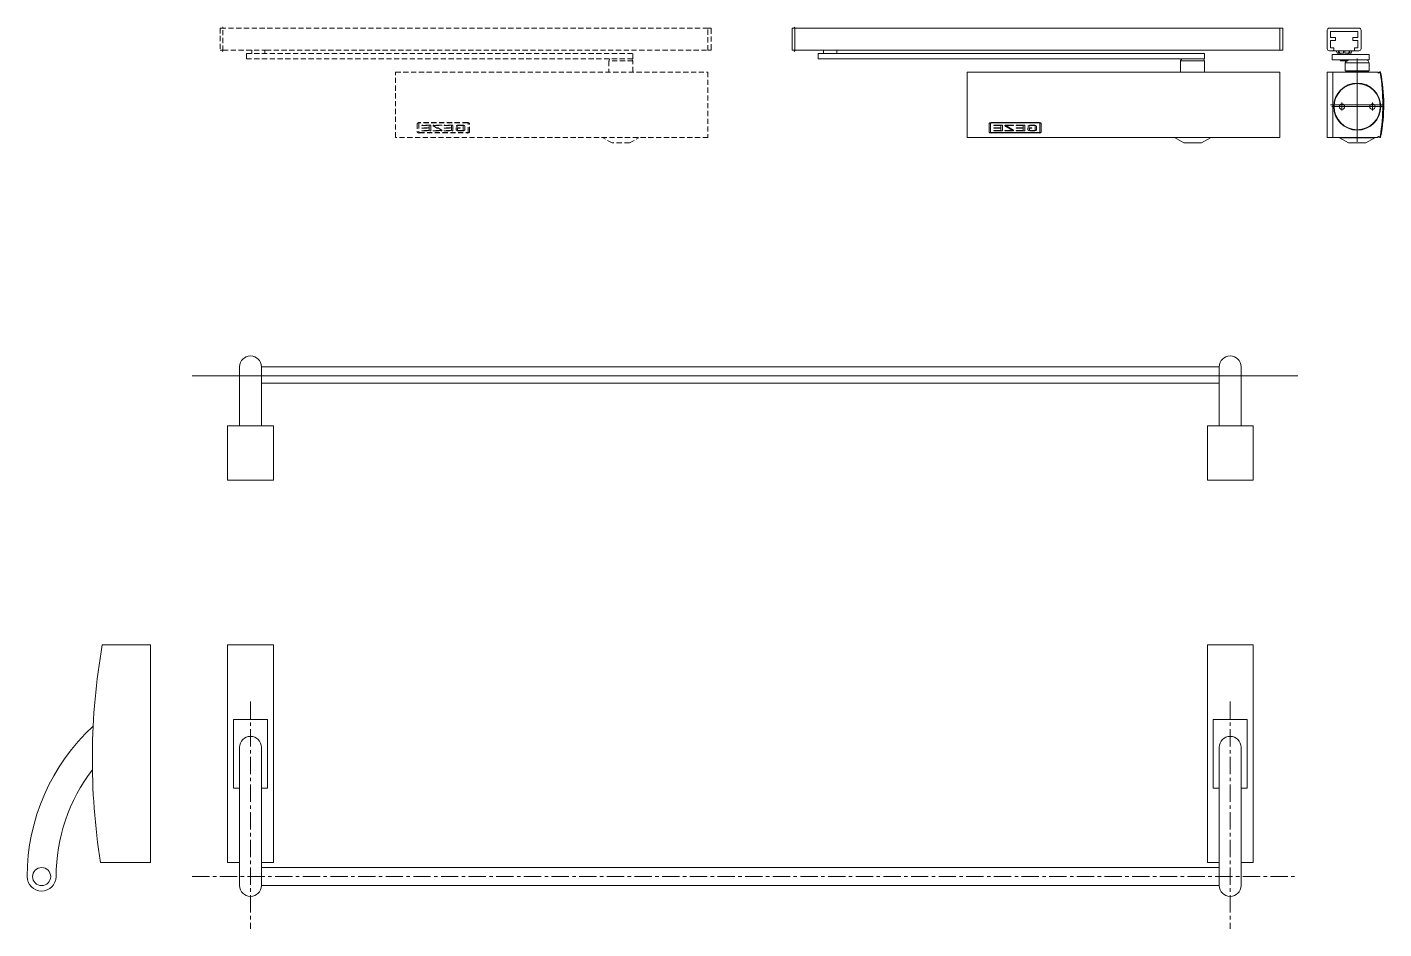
# Model space of a CAD drawing. Header units: millimetres. Extents: x 1459 to 16731, y 971 to 8404.
# Drawn here: x 4800 to 6047, y 971 to 1799 of the extents above; entities that cross this region are included whole.
import ezdxf

# ---------------------------------------------------------------- set-up
doc = ezdxf.new("R2010")
doc.units = ezdxf.units.MM
doc.header["$LTSCALE"] = 0.5
doc.linetypes.add('AXES', pattern=[50.8, 31.75, -6.35, 6.35, -6.35])
doc.linetypes.add('CACHE', pattern=[9.525, 6.35, -3.175])
doc.layers.get('0').update_dxf_attribs({"lineweight": 20})
for name, color, linetype, lineweight in [('Cotation', 1, 'Continuous', 20), ('Quincaillerie', 150, 'Continuous', 20), ("Traits d'axes", 1, 'AXES', 20)]:
    doc.layers.add(name, color=color, linetype=linetype, lineweight=lineweight)

# ---------------------------------------------------------------- blocks, each defined once
blk = doc.blocks.new('FERME PORTE TS5000 VUE INT')
at = {"layer": 'Quincaillerie', "ltscale": 0.5}
for p, q in [((-445.5, 100.3), (-448, 100.3)), ((-448, 100.3), (-448, 80)), ((-445.5, 79.5), (-445.5, 100.7)), ((0, 100.3), (-445.5, 100.3)), ((0, 100.3), (2.5, 100.3)), ((0, 80), (0, 100.3)), ((3, 99.8), (3, 80.5)), ((-448, 80), (-445.5, 80)), ((-445.5, 80), (-406, 80)), ((-424, 77), (-424, 72)), ((-419, 77), (-419, 80)), ((-407, 77), (-407, 80)), ((-69, 72), (-69, 77)), ((2.5, 80), (0, 80)), ((-91, 70.2), (-90, 72)), ((-69, 70.2), (-91, 70.2)), ((-91, 70.2), (-91, 60)), ((-70, 72), (-69, 70.2)), ((-69, 60), (-69, 70.2)), ((-287, 0), (-287, 60)), ((0, 60), (0, 0)), ((-267, 12.7), (-267, 4.8)), ((-265.6, 12.8), (-265.6, 4.7)), ((-220.8, 13.5), (-265.2, 13.5)), ((-220.8, 13.2), (-265.2, 13.2)), ((-220.4, 4.7), (-220.4, 12.8)), ((-219, 12.6), (-219, 12.7)), ((-219, 4.8), (-219, 12.6)), ((0, 0), (-287, 0)), ((-265.2, 4.3), (-220.8, 4.3)), ((-265.2, 4), (-220.8, 4)), ((-262.7, 11.2), (-262.7, 10.9)), ((-254.7, 11.2), (-262.7, 11.2)), ((-262.7, 10.9), (-256.1, 10.9)), ((-262.7, 8.8), (-262.7, 8.5)), ((-256.1, 8.8), (-262.7, 8.8)), ((-262.7, 8.5), (-256.1, 8.5)), ((-262.7, 6.4), (-262.7, 6.1)), ((-256.1, 6.4), (-262.7, 6.4)), ((-262.7, 6.1), (-254.7, 6.1)), ((-256.1, 10.9), (-256.1, 8.8)), ((-256.1, 8.5), (-256.1, 6.4)), ((-254.7, 6.1), (-254.7, 11.2)), ((-252.4, 11.2), (-252.4, 10.7)), ((-244.5, 11.2), (-252.4, 11.2)), ((-252.4, 10.7), (-245.3, 6.4)), ((-252.4, 6.4), (-252.4, 6.1)), ((-245.3, 6.4), (-252.4, 6.4)), ((-252.4, 6.1), (-244.5, 6.1)), ((-251.6, 10.9), (-244.5, 10.9)), ((-244.5, 6.6), (-251.6, 10.9)), ((-244.5, 10.9), (-244.5, 11.2)), ((-244.5, 6.1), (-244.5, 6.6)), ((-242.2, 11.2), (-242.2, 10.9)), ((-234.2, 11.2), (-242.2, 11.2)), ((-242.2, 10.9), (-235.6, 10.9)), ((-242.2, 8.8), (-242.2, 8.5)), ((-235.6, 8.8), (-242.2, 8.8)), ((-242.2, 8.5), (-235.6, 8.5)), ((-242.2, 6.4), (-242.2, 6.1)), ((-235.6, 6.4), (-242.2, 6.4)), ((-242.2, 6.1), (-234.2, 6.1)), ((-235.6, 10.9), (-235.6, 8.8)), ((-235.6, 8.5), (-235.6, 6.4)), ((-234.2, 6.1), (-234.2, 11.2)), ((-231.3, 10.4), (-231.3, 10.3)), ((-231.3, 10.3), (-229.9, 10.3)), ((-231.3, 8.8), (-231.3, 6.9)), ((-227.7, 8.8), (-231.3, 8.8)), ((-229.9, 10.9), (-224.7, 10.9)), ((-229.9, 10.3), (-229.9, 10.9)), ((-229.9, 8.5), (-227.7, 8.5)), ((-229.9, 6.4), (-229.9, 8.5)), ((-224.7, 6.4), (-229.9, 6.4)), ((-225.1, 11.2), (-229.5, 11.2)), ((-229.5, 6.1), (-225.1, 6.1)), ((-227.7, 8.5), (-227.7, 8.8)), ((-224.7, 10.9), (-224.7, 6.4)), ((-223.3, 6.9), (-223.3, 10.4)), ((-96.2, -0.4), (-96.2, 0)), ((-63.7, -0.4), (-63.7, 0)), ((-88, -5.2), (-96.2, -0.4)), ((-72, -5.2), (-88, -5.2)), ((-72, -5.2), (-63.7, -0.4))]:
    blk.add_line(p, q, dxfattribs=at)
at = {"layer": 'Quincaillerie'}
for p, q in [((-424, 77), (-69, 77)), ((-406, 80), (0, 80)), ((-424, 72), (-69, 72)), ((-287, 60), (0, 60))]:
    blk.add_line(p, q, dxfattribs=at)
at = {"layer": 'Quincaillerie', "ltscale": 0.5}
for centre, radius, start, end in [((-446, 100.7), 0.5, 0, 90), ((2.5, 99.8), 0.5, 0, 90.0001), ((-446, 79.5), 0.5, 270, 0), ((2.5, 80.5), 0.5, 270.0156, 0), ((-265.2, 11.2), 2.34, 90, 139.3092), ((-265.2, 12.8), 0.385, 90, 180), ((-220.8, 11.2), 2.34, 42.4348, 90), ((-220.8, 12.8), 0.385, 360, 90), ((-265.2, 6.3), 2.34, 220.6908, 270), ((-265.2, 4.7), 0.385, 180, 270), ((-229.5, 8.9), 2.34, 90, 139.3092), ((-229.5, 8.4), 2.34, 220.6908, 270), ((-225.1, 8.9), 2.34, 40.6951, 90), ((-225.1, 8.4), 2.34, 270, 319.3049), ((-220.8, 6.3), 2.34, 270, 319.3135), ((-220.8, 4.7), 0.385, 270, 0)]:
    blk.add_arc(centre, radius, start, end, dxfattribs=at)
blk = doc.blocks.new('FERME PORTE TS5000 - COUPE')
at = {"layer": 'Quincaillerie'}
for p, q in [((2, 100.3), (29, 100.3)), ((0, 81.6), (0, 98.3)), ((3, 97), (3, 91.9)), ((3, 82.4), (3, 88.8)), ((27.7, 97.3), (3.3, 97.3)), ((3.3, 91.6), (7.2, 91.6)), ((3.3, 89.1), (7.2, 89.1)), ((7.5, 91.3), (7.5, 89.4)), ((23.5, 91.3), (23.5, 89.4)), ((27.7, 91.6), (23.8, 91.6)), ((27.7, 89.1), (23.8, 89.1)), ((28, 97), (28, 91.9)), ((28, 82.4), (28, 88.8)), ((31, 98.3), (31, 81.6)), ((29.1, 79.6), (1.9, 79.6)), ((29, 79.6), (2, 79.6)), ((5.7, 82.1), (3.3, 82.1)), ((38.5, 76.2), (4.5, 76.2)), ((4.5, 71.2), (4.5, 76.2)), ((6, 80.1), (6, 81.8)), ((6.2, 79.6), (6.2, 79.4)), ((6.2, 79.4), (24.8, 79.4)), ((8.9, 77.8), (8.3, 79.4)), ((9.4, 77.4), (15, 77.4)), ((10, 79.4), (10.6, 77.4)), ((10.8, 79.4), (11.3, 77.4)), ((11.8, 77.4), (11.8, 76.2)), ((15, 79.4), (15, 77.4)), ((16, 77.4), (16, 79.4)), ((16, 77.4), (21.6, 77.4)), ((19.2, 76.2), (19.2, 77.4)), ((19.7, 77.4), (20.2, 79.4)), ((20.4, 77.4), (21, 79.4)), ((22.7, 79.4), (22.1, 77.8)), ((24.8, 79.4), (24.8, 79.6)), ((25, 80.1), (25, 81.8)), ((25.3, 82.1), (27.7, 82.1)), ((38.5, 76.2), (38.5, 71.2)), ((38.5, 71.2), (4.5, 71.2)), ((12.5, 70.2), (11.5, 71.2)), ((18.5, 70.2), (12.5, 70.2)), ((17.6, 70.2), (16.5, 68.3)), ((16.5, 68.3), (16.5, 61.2)), ((38.5, 68.3), (16.5, 68.3)), ((17.9, 70.8), (17.6, 70.2)), ((19.5, 71.2), (18.5, 70.2)), ((27.5, 0), (27.5, 72.5)), ((37.1, 70.8), (38.5, 68.3)), ((38.5, 61.2), (38.5, 68.3)), ((0, 60), (0, 0)), ((5, 60), (0, 60)), ((46.6, 60), (5, 60)), ((5, 60), (5, 0)), ((38.5, 61.2), (16.5, 61.2)), ((16.5, 61.2), (17, 60.8)), ((17, 60.8), (38, 60.8)), ((17, 60.8), (17, 60)), ((38, 60.8), (38.5, 61.2)), ((38, 60), (38, 60.8)), ((48.4, 60.1), (46.9, 59.6)), ((46.9, 59.6), (47.1, 59.1)), ((48.2, 59.5), (46.9, 59.1)), ((47.1, 59.1), (48.5, 59.7)), ((51, 29.8), (3, 29.8)), ((5.9, 28.2), (4.2, 28.2)), ((11, 28.2), (5.9, 28.2)), ((39, 28.2), (11, 28.2)), ((13.5, 32), (13.5, 24.6)), ((50.8, 28.2), (39, 28.2)), ((41.5, 32), (41.5, 24.6)), ((5, 0), (0, 0)), ((5, 0), (46.6, 0)), ((11.2, -0.4), (11.2, 0)), ((27.5, 0), (27.5, -4)), ((43.8, -0.4), (43.8, 0)), ((48.2, 0.5), (46.9, 0.9)), ((47.1, 0.9), (46.9, 0.4)), ((46.9, 0.4), (48.4, -0.1)), ((48.5, 0.4), (47.1, 0.9)), ((11.2, -0.4), (43.8, -0.4)), ((19.5, -5.2), (11.2, -0.4)), ((35.5, -5.2), (19.5, -5.2)), ((35.5, -5.2), (43.8, -0.4))]:
    blk.add_line(p, q, dxfattribs=at)
for centre, radius in [((27.5, 28.2), 21.6), ((27.5, 28.2), 21.2), ((13.5, 28.2), 2.5), ((41.5, 28.2), 2.5)]:
    blk.add_circle(centre, radius, dxfattribs=at)
for centre, radius, start, end in [((2, 98.3), 2, 90, 180), ((29, 98.3), 2, 0, 90), ((3.3, 97), 0.3, 90, 180), ((3.3, 91.9), 0.3, 180, 270), ((3.3, 88.8), 0.3, 90, 180), ((7.2, 91.3), 0.3, 0, 90), ((7.2, 89.4), 0.3, 270, 0), ((23.8, 91.3), 0.3, 90, 180), ((23.8, 89.4), 0.3, 180, 270), ((27.7, 97), 0.3, 0, 90), ((27.7, 91.9), 0.3, 270, 0), ((27.7, 88.8), 0.3, 0, 90), ((1.9, 81.6), 2, 180, 270), ((2, 81.6), 2, 180, 270), ((3.3, 82.4), 0.3, 180, 270), ((5.5, 80.1), 0.5, 270, 0), ((5.7, 81.8), 0.3, 0, 90), ((9.4, 77.9), 0.5, 200, 270), ((21.6, 77.9), 0.5, 270, 340), ((25.3, 81.8), 0.3, 90, 180), ((25.5, 80.1), 0.5, 180, 270), ((27.7, 82.4), 0.3, 270, 0), ((29, 81.6), 2, 270, 0), ((29.1, 81.6), 2, 270, 0), ((18.8, 70.2), 1, 90, 150), ((36.2, 70.2), 1, 30, 90), ((36.2, 70.2), 1, 30, 90), ((-129.1, -4.5), 187.1, 19.8469, 20.1531), ((48.3, 59.2), 0.3, 9.3666, 110), ((48.5, 59.7), 0.5, 11.0275, 110), ((-103.6, 30), 155, 0, 11.0275), ((-129, 30), 180, 359.9204, 9.3666), ((-103.6, 30), 155.5, 0.3134, 11.0275), ((-103.6, 30), 155, 348.9725, 0), ((-129, 30), 180, 350.6334, 359.9204), ((-103.6, 30), 155.5, 348.9725, 0.3134), ((-129.1, 64.5), 187.1, 339.8469, 340.1531), ((48.3, 0.8), 0.3, 250, 350.6334), ((48.5, 0.4), 0.5, 250, 348.9725)]:
    blk.add_arc(centre, radius, start, end, dxfattribs=at)
blk = doc.blocks.new('FERME PORTE TS5000 - VUE EXT')
at = {"layer": 'Quincaillerie', "linetype": 'CACHE', "ltscale": 1.5}
for p, q in [((-445.5, 100.3), (-448, 100.3)), ((-448, 100.3), (-448, 80)), ((-445.5, 79.5), (-445.5, 100.7)), ((0, 100.3), (-445.5, 100.3)), ((0, 100.3), (2.5, 100.3)), ((0, 80), (0, 100.3)), ((3, 99.8), (3, 80.5)), ((-448, 80), (-445.5, 80)), ((-445.5, 80), (-406, 80)), ((-424, 77), (-69, 77)), ((-424, 77), (-424, 72)), ((-419, 77), (-419, 80)), ((-407, 77), (-407, 80)), ((-406, 80), (0, 80)), ((-69, 72), (-69, 77)), ((2.5, 80), (0, 80)), ((-424, 72), (-69, 72)), ((-91, 70.2), (-90, 72)), ((-69, 70.2), (-91, 70.2)), ((-91, 70.2), (-91, 60)), ((-70, 72), (-69, 70.2)), ((-69, 60), (-69, 70.2)), ((-287, 0), (-287, 60)), ((-287, 60), (0, 60)), ((0, 60), (0, 0)), ((-267, 12.7), (-267, 4.8)), ((-265.6, 12.8), (-265.6, 4.7)), ((-220.8, 13.5), (-265.2, 13.5)), ((-220.8, 13.2), (-265.2, 13.2)), ((-220.4, 4.7), (-220.4, 12.8)), ((-219, 12.6), (-219, 12.7)), ((-219, 4.8), (-219, 12.6)), ((0, 0), (-287, 0)), ((-265.2, 4.3), (-220.8, 4.3)), ((-265.2, 4), (-220.8, 4)), ((-262.7, 11.2), (-262.7, 10.9)), ((-254.7, 11.2), (-262.7, 11.2)), ((-262.7, 10.9), (-256.1, 10.9)), ((-262.7, 8.8), (-262.7, 8.5)), ((-256.1, 8.8), (-262.7, 8.8)), ((-262.7, 8.5), (-256.1, 8.5)), ((-262.7, 6.4), (-262.7, 6.1)), ((-256.1, 6.4), (-262.7, 6.4)), ((-262.7, 6.1), (-254.7, 6.1)), ((-256.1, 10.9), (-256.1, 8.8)), ((-256.1, 8.5), (-256.1, 6.4)), ((-254.7, 6.1), (-254.7, 11.2)), ((-252.4, 11.2), (-252.4, 10.7)), ((-244.5, 11.2), (-252.4, 11.2)), ((-252.4, 10.7), (-245.3, 6.4)), ((-252.4, 6.4), (-252.4, 6.1)), ((-245.3, 6.4), (-252.4, 6.4)), ((-252.4, 6.1), (-244.5, 6.1)), ((-251.6, 10.9), (-244.5, 10.9)), ((-244.5, 6.6), (-251.6, 10.9)), ((-244.5, 10.9), (-244.5, 11.2)), ((-244.5, 6.1), (-244.5, 6.6)), ((-242.2, 11.2), (-242.2, 10.9)), ((-234.2, 11.2), (-242.2, 11.2)), ((-242.2, 10.9), (-235.6, 10.9)), ((-242.2, 8.8), (-242.2, 8.5)), ((-235.6, 8.8), (-242.2, 8.8)), ((-242.2, 8.5), (-235.6, 8.5)), ((-242.2, 6.4), (-242.2, 6.1)), ((-235.6, 6.4), (-242.2, 6.4)), ((-242.2, 6.1), (-234.2, 6.1)), ((-235.6, 10.9), (-235.6, 8.8)), ((-235.6, 8.5), (-235.6, 6.4)), ((-234.2, 6.1), (-234.2, 11.2)), ((-231.3, 10.4), (-231.3, 10.3)), ((-231.3, 10.3), (-229.9, 10.3)), ((-231.3, 8.8), (-231.3, 6.9)), ((-227.7, 8.8), (-231.3, 8.8)), ((-229.9, 10.9), (-224.7, 10.9)), ((-229.9, 10.3), (-229.9, 10.9)), ((-229.9, 8.5), (-227.7, 8.5)), ((-229.9, 6.4), (-229.9, 8.5)), ((-224.7, 6.4), (-229.9, 6.4)), ((-225.1, 11.2), (-229.5, 11.2)), ((-229.5, 6.1), (-225.1, 6.1)), ((-227.7, 8.5), (-227.7, 8.8)), ((-224.7, 10.9), (-224.7, 6.4)), ((-223.3, 6.9), (-223.3, 10.4)), ((-96.2, -0.4), (-96.2, 0)), ((-63.7, -0.4), (-63.7, 0)), ((-88, -5.2), (-96.2, -0.4)), ((-72, -5.2), (-88, -5.2)), ((-72, -5.2), (-63.7, -0.4))]:
    blk.add_line(p, q, dxfattribs=at)
for centre, radius, start, end in [((-446, 100.7), 0.5, 0, 90), ((2.5, 99.8), 0.5, 0, 90.0001), ((-446, 79.5), 0.5, 270, 0), ((2.5, 80.5), 0.5, 270.0156, 0), ((-265.2, 11.2), 2.34, 90, 139.3092), ((-265.2, 12.8), 0.385, 90, 180), ((-220.8, 11.2), 2.34, 42.4348, 90), ((-220.8, 12.8), 0.385, 360, 90), ((-265.2, 6.3), 2.34, 220.6908, 270), ((-265.2, 4.7), 0.385, 180, 270), ((-229.5, 8.9), 2.34, 90, 139.3092), ((-229.5, 8.4), 2.34, 220.6908, 270), ((-225.1, 8.9), 2.34, 40.6951, 90), ((-225.1, 8.4), 2.34, 270, 319.3049), ((-220.8, 6.3), 2.34, 270, 319.3135), ((-220.8, 4.7), 0.385, 270, 0)]:
    blk.add_arc(centre, radius, start, end, dxfattribs=at)
blk = doc.blocks.new('JPM 89 VF')
for p, q in [((199.5, -113.1), (199.5, -240.2)), ((219.5, -113.1), (219.5, -240.2)), ((1099.5, -113.1), (1099.5, -240.2)), ((1119.5, -113.1), (1119.5, -240.2)), ((219.5, -223.6), (1099.5, -223.6)), ((219.5, -240.2), (1099.5, -240.2))]:
    blk.add_line(p, q)
for points in [[(219.5, -219), (230.5, -219), (230.5, -19), (188.5, -19), (188.5, -219), (199.5, -219)], [(1119.5, -219), (1130.5, -219), (1130.5, -19), (1088.5, -19), (1088.5, -219), (1099.5, -219)], [(199.5, -150.6), (194, -150.6), (194, -87.5), (225, -87.5), (225, -150.6), (219.5, -150.6)], [(1099.5, -150.6), (1094, -150.6), (1094, -87.5), (1125, -87.5), (1125, -150.6), (1119.5, -150.6)]]:
    blk.add_lwpolyline(points)
for centre, start, end in [((209.5, -113.1), 0, 180), ((1109.5, -113.1), 0, 180), ((209.5, -240.2), 180, 0), ((1109.5, -240.2), 180, 0)]:
    blk.add_arc(centre, 10, start, end)
at = {"layer": "Traits d'axes"}
for p, q in [((209.5, -71.2), (209.5, -279.9)), ((1109.5, -71.2), (1109.5, -279.9)), ((155.9, -231.9), (1171.6, -231.9))]:
    blk.add_line(p, q, dxfattribs=at)
blk = doc.blocks.new('JPM 89 VC')
for p, q in [((-44.4, 100), (0, 100)), ((0, -100), (0, 100)), ((0, -100), (-45.9, -100))]:
    blk.add_line(p, q)
blk.add_circle((-100.1, -112.8), 8.32)
for centre, radius, start, end in [((554.2, -4.6), 607.7, 170.0883, 189.0317), ((74.9, -113), 188.3, 132.6847, 179.947), ((74.9, -113), 161.7, 142.5405, 179.947), ((-100.1, -112.8), 13.3, 179.947, 359.947)]:
    blk.add_arc(centre, radius, start, end)
blk = doc.blocks.new('JPM 89 VD')
at = {"layer": 'Quincaillerie'}
for p, q in [((-10, 104.2), (-10, 50)), ((890, 104.2), (10, 104.2)), ((10, 104.2), (10, 50)), ((890, 104.2), (890, 50)), ((910, 104.2), (910, 50)), ((-53.6, 95.9), (962.2, 95.9)), ((890, 89.2), (10, 89.2)), ((21, 50), (-21, 50)), ((-21, 50), (-21, 0)), ((21, 0), (21, 50)), ((921, 50), (879, 50)), ((879, 50), (879, 0)), ((921, 0), (921, 50)), ((-21, 0), (21, 0)), ((879, 0), (921, 0))]:
    blk.add_line(p, q, dxfattribs=at)
for centre in [(0, 104.2), (900, 104.2)]:
    blk.add_arc(centre, 10, 0, 180, dxfattribs=at)

msp = doc.modelspace()

# ---------------------------------------------------------------- block references
at = {"layer": 'Cotation', "lineweight": 20}
for name, p in [('FERME PORTE TS5000 - VUE EXT', (5425.7, 1698)), ('FERME PORTE TS5000 VUE INT', (5951, 1698)), ('FERME PORTE TS5000 - COUPE', (5994.7, 1698))]:
    msp.add_blockref(name, p, dxfattribs=at)
at = {"layer": 'Quincaillerie', "lineweight": 20}
for name, p in [('JPM 89 VD', (5005.5, 1383.1)), ('JPM 89 VC', (4913.7, 1131.7)), ('JPM 89 VF', (4796, 1250.8))]:
    msp.add_blockref(name, p, dxfattribs=at)

doc.saveas('drawing.dxf')
